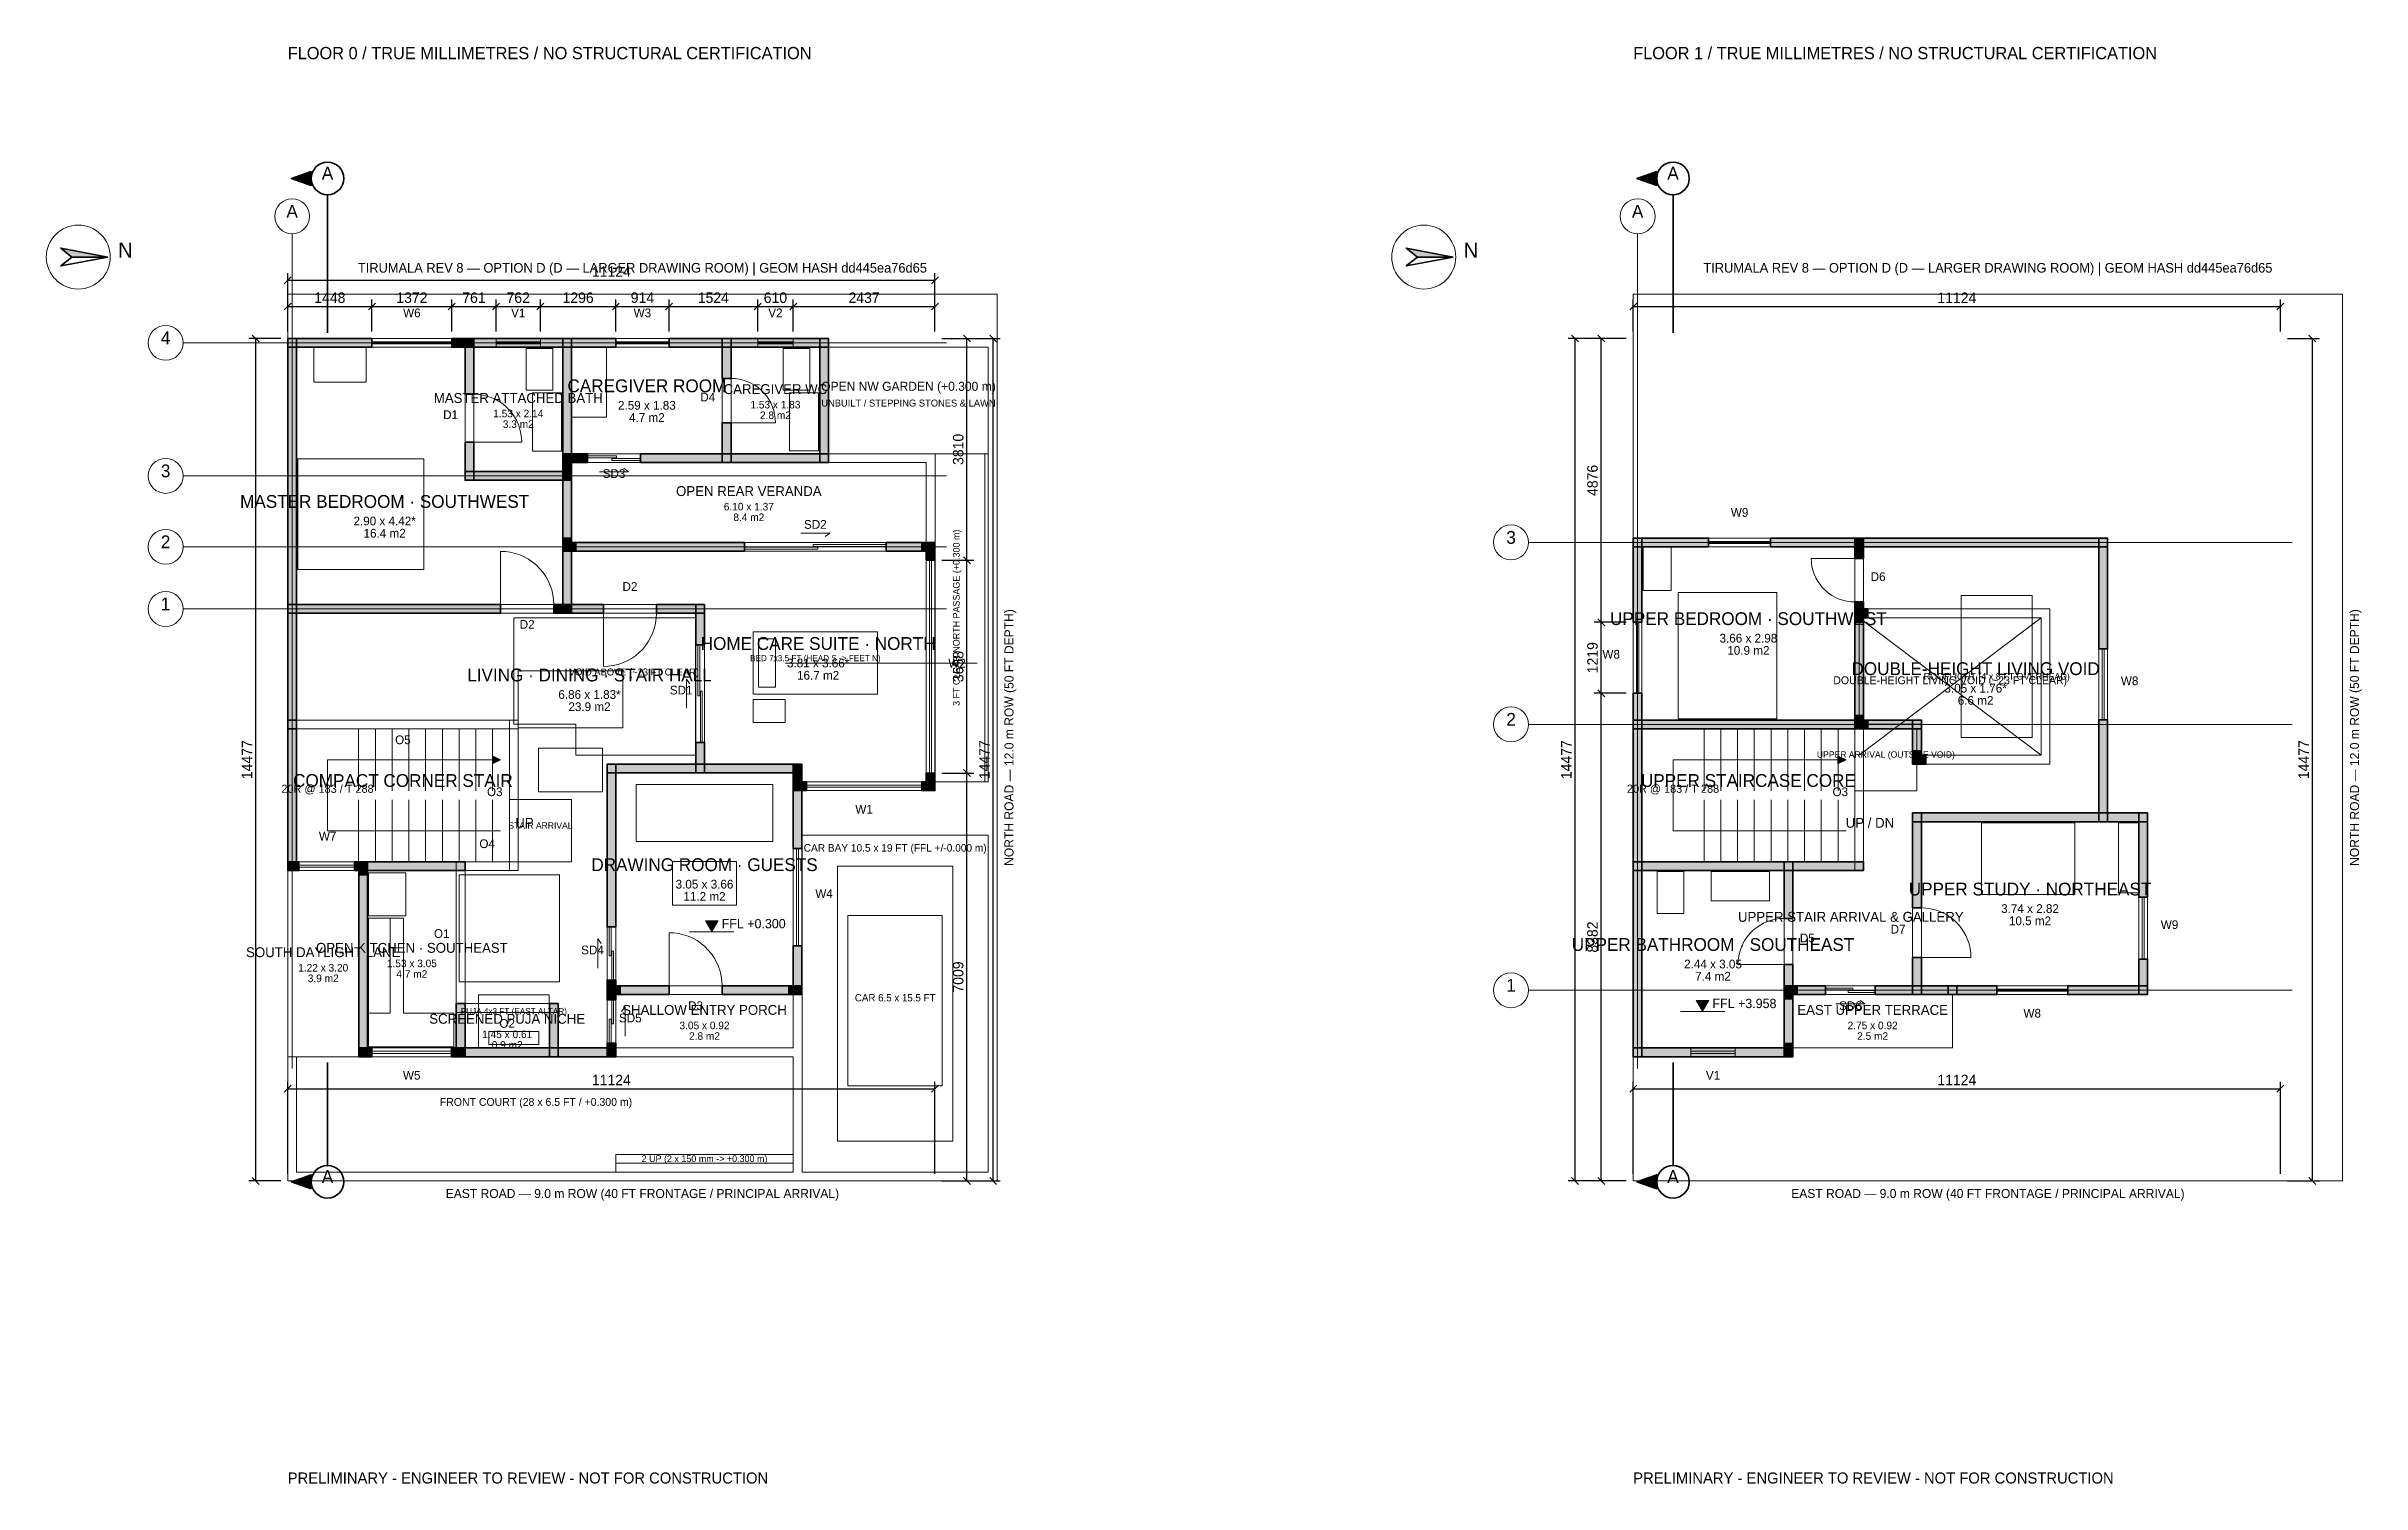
# Model space of a CAD drawing. Header units: millimetres. Extents: x -4149 to 35644, y -5203 to 19498.
import ezdxf
from ezdxf.enums import TextEntityAlignment as Align

# ---------------------------------------------------------------- set-up
doc = ezdxf.new("R2010")
doc.units = ezdxf.units.MM
for name, color, linetype, lineweight in [('A-ANNO', 7, 'Continuous', 18), ('A-DIMS', 7, 'Continuous', 13), ('A-DOOR', 3, 'Continuous', 18), ('A-FLOR', 8, 'Continuous', 13), ('A-FURN', 8, 'Continuous', 13), ('A-GRID', 8, 'Continuous', 13), ('A-LAND', 3, 'Continuous', 13), ('A-LEVL', 7, 'Continuous', 13), ('A-SECT', 1, 'Continuous', 35), ('A-SITE', 8, 'Continuous', 18), ('A-STAIR', 7, 'Continuous', 18), ('A-TAGS', 1, 'Continuous', 13), ('A-WALL', 7, 'Continuous', 35), ('A-WIND', 4, 'Continuous', 18)]:
    doc.layers.add(name, color=color, linetype=linetype, lineweight=lineweight)
doc.dimstyles.new('FF-ARCH', dxfattribs={"dimtxt": 180, "dimasz": 90, "dimexe": 120, "dimexo": 120, "dimgap": 60, "dimtad": 1, "dimdec": 0, "dimtsz": 60, "dimcen": 2.5, "dimazin": 3, "dimtfac": 1, "dimtmove": 0, "dimatfit": 3})

msp = doc.modelspace()

# ---------------------------------------------------------------- texts
at = {"layer": 'A-ANNO'}
for s, height, p in [('FLOOR 0 / TRUE MILLIMETRES / NO STRUCTURAL CERTIFICATION', 210, (0, 19277)), ('FLOOR 1 / TRUE MILLIMETRES / NO STRUCTURAL CERTIFICATION', 210, (23124, 19277)), ('PRELIMINARY - ENGINEER TO REVIEW - NOT FOR CONSTRUCTION', 190, (0, -5200)), ('PRELIMINARY - ENGINEER TO REVIEW - NOT FOR CONSTRUCTION', 190, (23124, -5200))]:
    msp.add_text(s, height=height, dxfattribs=at).set_placement(p)
for s, height, p in [('N', 260, (-2789, 15787)), ('N', 260, (20335, 15787)), ('TIRUMALA REV 8 — OPTION D (D — LARGER DRAWING ROOM) | GEOM HASH dd445ea76d65', 165, (6096, 15560)), ('TIRUMALA REV 8 — OPTION D (D — LARGER DRAWING ROOM) | GEOM HASH dd445ea76d65', 165, (29220, 15560)), ('MASTER ATTACHED BATH', 170, (3962.5, 13318.5)), ('CAREGIVER ROOM', 220, (6172.5, 13488.5)), ('CAREGIVER WC', 170, (8382, 13471)), ('1.53 x 2.14', 130, (3962.5, 13083.5)), ('2.59 x 1.83', 150, (6172.5, 13209)), ('4.7 m2', 150, (6172.5, 12999)), ('1.53 x 1.83', 130, (8382, 13236)), ('2.8 m2', 130, (8382, 13054)), ('3.3 m2', 130, (3962.5, 12901.5)), ('OPEN REAR VERANDA', 170, (7925, 11718.5)), ('MASTER BEDROOM · SOUTHWEST', 220, (1665.6, 11500.5)), ('6.10 x 1.37', 130, (7925, 11483.5)), ('2.90 x 4.42*', 150, (1665.6, 11221)), ('16.4 m2', 150, (1665.6, 11011)), ('8.4 m2', 130, (7925, 11301.5)), ('UPPER BEDROOM · SOUTHWEST', 220, (25104, 9486.5)), ('HOME CARE SUITE · NORTH', 220, (9116, 9059.4)), ('3.66 x 2.98', 150, (25104, 9207)), ('10.9 m2', 150, (25104, 8997)), ('LIVING · DINING · STAIR HALL', 220, (5186.4, 8518.9)), ('VOID ABOVE (~23 FT CLEAR)', 120, (5950, 8650)), ('BED 7x3.5 FT (HEAD S -> FEET N)', 105, (9068, 8900.5)), ('3.81 x 3.66*', 150, (9116, 8779.9)), ('16.7 m2', 150, (9116, 8569.9)), ('DOUBLE-HEIGHT LIVING VOID', 220, (29009, 8627.2)), ('6.86 x 1.83*', 150, (5186.4, 8239.4)), ('DOUBLE-HEIGHT LIVING VOID (~23 FT CLEAR)', 135, (28572, 8496)), ('3.05 x 1.76*', 150, (29009, 8347.7)), ('23.9 m2', 150, (5186.4, 8029.4)), ('6.6 m2', 150, (29009, 8137.7)), ('COMPACT CORNER STAIR', 220, (1980, 6705)), ('UPPER STAIRCASE CORE', 220, (25104, 6705)), ('DRAWING ROOM · GUESTS', 220, (7163, 5259)), ('3.05 x 3.66', 150, (7163, 4979.5)), ('11.2 m2', 150, (7163, 4769.5)), ('UPPER STUDY · NORTHEAST', 220, (29944, 4839.5)), ('UPPER STAIR ARRIVAL & GALLERY', 170, (26863.7, 4402.6)), ('3.74 x 2.82', 150, (29944, 4560)), ('10.5 m2', 150, (29944, 4350)), ('SOUTH DAYLIGHT LANE', 170, (610.5, 3794.5)), ('OPEN KITCHEN · SOUTHEAST', 170, (2133.5, 3869.5)), ('UPPER BATHROOM · SOUTHEAST', 220, (24495.5, 3887)), ('1.22 x 3.20', 130, (610.5, 3559.5)), ('1.53 x 3.05', 130, (2133.5, 3634.5)), ('4.7 m2', 130, (2133.5, 3452.5)), ('2.44 x 3.05', 150, (24495.5, 3607.5)), ('7.4 m2', 150, (24495.5, 3397.5)), ('3.9 m2', 130, (610.5, 3377.5)), ('SCREENED PUJA NICHE', 170, (3772, 2650.5)), ('PUJA 4x3 FT (EAST ALTAR)', 105, (3886.5, 2833)), ('SHALLOW ENTRY PORCH', 170, (7163, 2803)), ('EAST UPPER TERRACE', 170, (27239, 2803)), ('1.45 x 0.61', 130, (3772, 2415.5)), ('0.9 m2', 130, (3772, 2233.5)), ('3.05 x 0.92', 130, (7163, 2568)), ('2.8 m2', 130, (7163, 2386)), ('2.75 x 0.92', 130, (27239, 2568)), ('2.5 m2', 130, (27239, 2386))]:
    msp.add_text(s, height=height, dxfattribs=at).set_placement(p, align=Align.BOTTOM_CENTER)
at = {"layer": 'A-FURN'}
msp.add_text('CAR 6.5 x 15.5 FT', height=125, dxfattribs=at).set_placement((10439.5, 3048), align=Align.BOTTOM_CENTER)
at = {"layer": 'A-GRID'}
for s, p in [('A', (76, 16487)), ('A', (23200, 16487)), ('4', (-2099, 14312)), ('3', (-2099, 12026)), ('3', (21025, 10883)), ('2', (-2099, 10807)), ('1', (-2099, 9740)), ('2', (21025, 7756)), ('1', (21025, 3187))]:
    msp.add_text(s, height=220, dxfattribs=at).set_placement(p, align=Align.BOTTOM_CENTER)
at = {"layer": 'A-LAND'}
for s, height, p in [('OPEN NW GARDEN (+0.300 m)', 155, (10668, 13531.5)), ('UNBUILT / STEPPING STONES & LAWN', 120, (10668, 13271.5))]:
    msp.add_text(s, height=height, dxfattribs=at).set_placement(p, align=Align.BOTTOM_CENTER)
msp.add_text('3 FT CLEAR NORTH PASSAGE (+0.300 m)', height=115, rotation=90, dxfattribs=at).set_placement((11582.5, 9677.5), align=Align.BOTTOM_CENTER)
at = {"layer": 'A-LEVL'}
for s, p in [('FFL +0.300', (7458, 4342)), ('FFL +3.958', (24486, 2970))]:
    msp.add_text(s, height=160, dxfattribs=at).set_placement(p)
at = {"layer": 'A-SECT'}
for p in [(684, 17142), (23808, 17142), (684, -100), (23808, -100)]:
    msp.add_text('A', height=220, dxfattribs=at).set_placement(p, align=Align.BOTTOM_CENTER)
at = {"layer": 'A-SITE'}
for p in [(12520, 7620), (35644, 7620)]:
    msp.add_text('NORTH ROAD — 12.0 m ROW (50 FT DEPTH)', height=155, rotation=90, dxfattribs=at).set_placement(p, align=Align.BOTTOM_CENTER)
for s, height, p in [('CAR BAY 10.5 x 19 FT (FFL +/-0.000 m)', 130, (10440, 5620)), ('FRONT COURT (28 x 6.5 FT / +0.300 m)', 135, (4267, 1250)), ('EAST ROAD — 9.0 m ROW (40 FT FRONTAGE / PRINCIPAL ARRIVAL)', 155, (6096, -340)), ('EAST ROAD — 9.0 m ROW (40 FT FRONTAGE / PRINCIPAL ARRIVAL)', 155, (29220, -340))]:
    msp.add_text(s, height=height, dxfattribs=at).set_placement(p, align=Align.BOTTOM_CENTER)
at = {"layer": 'A-STAIR'}
for s, height, p in [('UPPER ARRIVAL (OUTSIDE VOID)', 110, (27467, 7240)), ('20R @ 183 / T 288', 140, (684.5, 6628)), ('20R @ 183 / T 288', 140, (23808.5, 6628)), ('STAIR ARRIVAL', 110, (4343, 6020)), ('UP', 170, (4069, 6018.5)), ('UP / DN', 170, (27193, 6018.5)), ('2 UP (2 x 150 mm -> +0.300 m)', 115, (7163, 290))]:
    msp.add_text(s, height=height, dxfattribs=at).set_placement(p, align=Align.BOTTOM_CENTER)
at = {"layer": 'A-TAGS'}
for s, p in [('W6', (2134, 14797)), ('V1', (3962, 14797)), ('W3', (6096, 14797)), ('V2', (8382, 14797)), ('D4', (7219, 13351)), ('D1', (2799, 13046.5)), ('SD3', (5608, 12036)), ('W9', (24952.5, 11368)), ('SD2', (9068, 11162)), ('D6', (27333, 10264)), ('D2', (5882, 10095)), ('D2', (4115, 9445)), ('W2', (11504, 8778)), ('W8', (22745, 8931.5)), ('SD1', (6762, 8315)), ('W8', (31656, 8474.5)), ('O5', (1980, 7461)), ('O3', (3559, 6568)), ('O3', (26683, 6568)), ('W1', (9905.5, 6267)), ('W7', (686, 5805)), ('O4', (3428, 5675)), ('W4', (9218, 4817)), ('D7', (27676, 4206.5)), ('W9', (32342, 4283.5)), ('O1', (2647, 4131)), ('SD4', (5238, 3849)), ('D5', (26116, 4055)), ('SD5', (5888, 2680)), ('D3', (7010, 2892)), ('SD6', (26857.5, 2892)), ('W8', (29981.5, 2762)), ('O2', (3772, 2587)), ('W5', (2131, 1695)), ('V1', (24496, 1695))]:
    msp.add_text(s, height=150, dxfattribs=at).set_placement(p, align=Align.BOTTOM_CENTER)
at = {"layer": 'A-WIND'}
msp.add_text('ROOFLIGHT (4 x 8 FT OVERHEAD)', height=115, dxfattribs=at).set_placement((29372.5, 8579), align=Align.BOTTOM_CENTER)

# ---------------------------------------------------------------- dimensions: what is measured, and where the dimension line sits
at = {"layer": 'A-DIMS'}
for base, p1, p2 in [((0, 15477), (0, 14477), (11124, 14477)), ((0, 15027), (0, 14477), (1448, 14477)), ((1448, 15027), (1448, 14477), (2820, 14477)), ((2820, 15027), (2820, 14477), (3581, 14477)), ((3581, 15027), (3581, 14477), (4343, 14477)), ((4343, 15027), (4343, 14477), (5639, 14477)), ((5639, 15027), (5639, 14477), (6553, 14477)), ((6553, 15027), (6553, 14477), (8077, 14477)), ((8077, 15027), (8077, 14477), (8687, 14477)), ((8687, 15027), (8687, 14477), (11124, 14477)), ((23124, 15027), (23124, 14477), (34248, 14477)), ((0, 1585), (0, 0), (11124, 0)), ((23124, 1585), (23124, 0), (34248, 0))]:
    msp.add_linear_dim(base=base, p1=p1, p2=p2, dimstyle='FF-ARCH', dxfattribs=at).render()
for base, p1, p2 in [((-549, 0), (0, 0), (0, 14477)), ((11674, 10667), (11124, 10667), (11124, 14477)), ((12124, 0), (11124, 0), (11124, 14477)), ((22125, 0), (23124, 0), (23124, 14477)), ((22575, 9601), (23124, 9601), (23124, 14477)), ((34798, 0), (34248, 0), (34248, 14477)), ((11674, 7009), (11124, 7009), (11124, 10667)), ((22575, 8382), (23124, 8382), (23124, 9601)), ((22575, 0), (23124, 0), (23124, 8382)), ((11674, 0), (11124, 0), (11124, 7009))]:
    msp.add_linear_dim(base=base, p1=p1, p2=p2, angle=90, dimstyle='FF-ARCH', dxfattribs=at).render()

# ---------------------------------------------------------------- hatches: boundary and pattern name
at = {"layer": 'A-LEVL'}
for points in [[(7178, 4472), (7398, 4472), (7288, 4282)], [(24206, 3100), (24426, 3100), (24316, 2910)]]:
    msp.add_hatch(color=7, dxfattribs=at).paths.add_polyline_path(points)
at = {"layer": 'A-SECT'}
for points in [[(404, 17347), (64, 17227), (404, 17107)], [(23528, 17347), (23188, 17227), (23528, 17107)], [(404, -135), (64, -15), (404, 105)], [(23528, -135), (23188, -15), (23528, 105)]]:
    msp.add_hatch(color=7, dxfattribs=at).paths.add_polyline_path(points)
at = {"layer": 'A-STAIR'}
for points in [[(3519, 7167.5), (3519, 7307.5), (3659, 7237.5)], [(26643, 7167.5), (26643, 7307.5), (26783, 7237.5)]]:
    msp.add_hatch(color=7, dxfattribs=at).paths.add_polyline_path(points)
at = {"layer": 'A-WALL'}
for points in [[(-3093, 15877), (-3901.5, 16031), (-3709, 15877)], [(20031, 15877), (19222.5, 16031), (19415, 15877)], [(1, 14402), (1, 14477), (151, 14477), (151, 9830), (151, 9755), (1, 9755), (1, 14402)], [(76, 14327), (1, 14327), (1, 14477), (1448, 14477), (1448, 14327), (76, 14327)], [(3199, 14477), (3199, 14327), (2820, 14327), (2820, 14477), (3124, 14477), (3199, 14477)], [(3049, 14477), (3199, 14477), (3199, 13518), (3049, 13518), (3049, 14402), (3049, 14477)], [(4801, 14477), (4876, 14477), (4876, 14327), (3124, 14327), (3049, 14327), (3049, 14477), (4801, 14477)], [(4726, 14402), (4726, 14477), (4876, 14477), (4876, 12421), (4876, 12346), (4726, 12346), (4726, 14402)], [(4801, 14327), (4726, 14327), (4726, 14477), (5639, 14477), (5639, 14327), (4801, 14327)], [(7619, 14477), (7619, 14327), (6553, 14327), (6553, 14477), (7544, 14477), (7619, 14477)], [(7469, 14477), (7619, 14477), (7619, 13792), (7469, 13792), (7469, 14402), (7469, 14477)], [(9220, 14477), (9295, 14477), (9295, 14327), (7544, 14327), (7469, 14327), (7469, 14477), (9220, 14477)], [(9145, 14402), (9145, 14477), (9295, 14477), (9295, 12421), (9295, 12346), (9145, 12346), (9145, 14402)], [(7619, 12421), (7619, 12346), (7469, 12346), (7469, 13030), (7619, 13030), (7619, 12421)], [(3199, 12116), (3199, 12041), (3049, 12041), (3049, 12695), (3199, 12695), (3199, 12116)], [(4726, 12421), (4726, 12496), (4876, 12496), (4876, 12346), (4876, 12271), (4726, 12271), (4726, 12421)], [(4876, 12496), (4951, 12496), (4951, 12346), (4801, 12346), (4726, 12346), (4726, 12496), (4876, 12496)], [(4726, 12346), (4726, 12421), (4876, 12421), (4876, 12116), (4876, 12041), (4726, 12041), (4726, 12346)], [(4876, 12346), (4801, 12346), (4801, 12496), (5151, 12496), (5151, 12346), (4876, 12346)], [(7619, 12496), (7619, 12346), (6065, 12346), (6065, 12496), (7544, 12496), (7619, 12496)], [(9220, 12496), (9295, 12496), (9295, 12346), (7544, 12346), (7469, 12346), (7469, 12496), (9220, 12496)], [(4801, 12191), (4876, 12191), (4876, 12041), (3124, 12041), (3049, 12041), (3049, 12191), (4801, 12191)], [(4726, 12116), (4726, 12191), (4876, 12191), (4876, 10972), (4876, 10897), (4726, 10897), (4726, 12116)], [(4726, 10972), (4726, 11047), (4876, 11047), (4876, 10897), (4876, 10822), (4726, 10822), (4726, 10972)], [(4726, 10897), (4726, 10972), (4876, 10972), (4876, 9830), (4876, 9755), (4726, 9755), (4726, 10897)], [(4876, 10972), (4951, 10972), (4951, 10822), (4801, 10822), (4726, 10822), (4726, 10972), (4876, 10972)], [(4876, 10822), (4801, 10822), (4801, 10972), (7849, 10972), (7849, 10822), (4876, 10822)], [(11049, 10972), (11049, 10822), (10287, 10822), (10287, 10972), (10974, 10972), (11049, 10972)], [(11049, 10972), (11124, 10972), (11124, 10822), (10974, 10822), (10899, 10822), (10899, 10972), (11049, 10972)], [(10974, 10972), (11124, 10972), (11124, 10667), (10974, 10667), (10974, 10897), (10974, 10972)], [(23125, 11048), (23275, 11048), (23275, 9601), (23125, 9601), (23125, 10973), (23125, 11048)], [(23200, 10898), (23125, 10898), (23125, 11048), (24419, 11048), (24419, 10898), (23200, 10898)], [(27083, 11048), (27083, 10898), (25486, 10898), (25486, 11048), (27008, 11048), (27083, 11048)], [(26933, 11048), (27083, 11048), (27083, 10699), (26933, 10699), (26933, 10973), (26933, 11048)], [(31201, 11048), (31276, 11048), (31276, 10898), (27008, 10898), (26933, 10898), (26933, 11048), (31201, 11048)], [(31126, 11048), (31276, 11048), (31276, 9144), (31126, 9144), (31126, 10973), (31126, 11048)], [(27083, 9754), (27083, 9679), (26933, 9679), (26933, 9949), (27083, 9949), (27083, 9754)], [(1, 9830), (1, 9905), (151, 9905), (151, 7846), (151, 7771), (1, 7771), (1, 9830)], [(76, 9755), (1, 9755), (1, 9905), (3658, 9905), (3658, 9755), (76, 9755)], [(4876, 9905), (4876, 9755), (4572, 9755), (4572, 9905), (4801, 9905), (4876, 9905)], [(4801, 9755), (4726, 9755), (4726, 9905), (5425, 9905), (5425, 9755), (4801, 9755)], [(7162, 9905), (7162, 9755), (6339, 9755), (6339, 9905), (7087, 9905), (7162, 9905)], [(7012, 9905), (7162, 9905), (7162, 9213), (7012, 9213), (7012, 9830), (7012, 9905)], [(26933, 9754), (26933, 9829), (27083, 9829), (27083, 9679), (27083, 9604), (26933, 9604), (26933, 9754)], [(27083, 9829), (27158, 9829), (27158, 9679), (27008, 9679), (26933, 9679), (26933, 9829), (27083, 9829)], [(26933, 9679), (26933, 9754), (27083, 9754), (27083, 7921), (27083, 7846), (26933, 7846), (26933, 9679)], [(23275, 7846), (23275, 7771), (23125, 7771), (23125, 8382), (23275, 8382), (23275, 7846)], [(26933, 7921), (26933, 7996), (27083, 7996), (27083, 7846), (27083, 7771), (26933, 7771), (26933, 7921)], [(1, 7846), (1, 7921), (151, 7921), (151, 5410), (151, 5335), (1, 5335), (1, 7846)], [(23125, 7846), (23125, 7921), (23275, 7921), (23275, 5410), (23275, 5335), (23125, 5335), (23125, 7846)], [(27008, 7921), (27083, 7921), (27083, 7771), (23200, 7771), (23125, 7771), (23125, 7921), (27008, 7921)], [(27083, 7921), (27158, 7921), (27158, 7771), (27008, 7771), (26933, 7771), (26933, 7921), (27083, 7921)], [(28001, 7921), (28076, 7921), (28076, 7771), (27083, 7771), (27008, 7771), (27008, 7921), (28001, 7921)], [(27926, 7846), (27926, 7921), (28076, 7921), (28076, 7314), (28076, 7239), (27926, 7239), (27926, 7846)], [(31276, 6248), (31276, 6173), (31126, 6173), (31126, 7925), (31276, 7925), (31276, 6248)], [(7162, 7087), (7162, 7012), (7012, 7012), (7012, 7537), (7162, 7537), (7162, 7087)], [(27926, 7314), (27926, 7389), (28076, 7389), (28076, 7239), (28076, 7164), (27926, 7164), (27926, 7314)], [(28076, 7314), (28151, 7314), (28151, 7164), (28001, 7164), (27926, 7164), (27926, 7314), (28076, 7314)], [(5488, 7162), (5638, 7162), (5638, 4366), (5488, 4366), (5488, 7087), (5488, 7162)], [(7087, 7162), (7162, 7162), (7162, 7012), (5563, 7012), (5488, 7012), (5488, 7162), (7087, 7162)], [(8763, 7162), (8838, 7162), (8838, 7012), (7087, 7012), (7012, 7012), (7012, 7162), (8763, 7162)], [(8688, 7087), (8688, 7162), (8838, 7162), (8838, 6782), (8838, 6707), (8688, 6707), (8688, 7087)], [(8688, 6857), (8838, 6857), (8838, 5715), (8688, 5715), (8688, 6782), (8688, 6857)], [(8763, 6707), (8688, 6707), (8688, 6857), (8915, 6857), (8915, 6707), (8763, 6707)], [(11124, 6857), (11124, 6707), (10896, 6707), (10896, 6857), (11049, 6857), (11124, 6857)], [(11124, 6782), (11124, 6707), (10974, 6707), (10974, 7009), (11124, 7009), (11124, 6782)], [(27926, 6323), (28076, 6323), (28076, 4693), (27926, 4693), (27926, 6248), (27926, 6323)], [(31201, 6323), (31276, 6323), (31276, 6173), (28001, 6173), (27926, 6173), (27926, 6323), (31201, 6323)], [(31887, 6323), (31962, 6323), (31962, 6173), (31201, 6173), (31126, 6173), (31126, 6323), (31887, 6323)], [(31812, 6323), (31962, 6323), (31962, 4877), (31812, 4877), (31812, 6248), (31812, 6323)], [(76, 5335), (1, 5335), (1, 5485), (191, 5485), (191, 5335), (76, 5335)], [(1295, 5485), (1370, 5485), (1370, 5335), (1220, 5335), (1145, 5335), (1145, 5485), (1295, 5485)], [(1295, 5485), (1295, 5335), (1181, 5335), (1181, 5485), (1220, 5485), (1295, 5485)], [(1220, 5410), (1220, 5485), (1370, 5485), (1370, 5335), (1370, 5260), (1220, 5260), (1220, 5410)], [(2972, 5485), (3047, 5485), (3047, 5335), (1295, 5335), (1220, 5335), (1220, 5485), (2972, 5485)], [(1220, 5335), (1220, 5410), (1370, 5410), (1370, 2210), (1370, 2135), (1220, 2135), (1220, 5335)], [(23125, 5410), (23125, 5485), (23275, 5485), (23275, 2210), (23275, 2135), (23125, 2135), (23125, 5410)], [(25791, 5485), (25866, 5485), (25866, 5335), (23200, 5335), (23125, 5335), (23125, 5485), (25791, 5485)], [(25716, 5485), (25866, 5485), (25866, 4511), (25716, 4511), (25716, 5410), (25716, 5485)], [(27008, 5485), (27083, 5485), (27083, 5335), (25791, 5335), (25716, 5335), (25716, 5485), (27008, 5485)], [(8838, 3277), (8838, 3202), (8688, 3202), (8688, 4039), (8838, 4039), (8838, 3277)], [(25866, 3277), (25866, 3202), (25716, 3202), (25716, 3719), (25866, 3719), (25866, 3277)], [(28076, 3277), (28076, 3202), (27926, 3202), (27926, 3840), (28076, 3840), (28076, 3277)], [(31962, 3277), (31962, 3202), (31812, 3202), (31812, 3810), (31962, 3810), (31962, 3277)], [(5638, 3277), (5638, 3202), (5488, 3202), (5488, 3452), (5638, 3452), (5638, 3277)], [(5488, 3277), (5488, 3352), (5638, 3352), (5638, 3202), (5638, 3127), (5488, 3127), (5488, 3277)], [(5638, 3352), (5713, 3352), (5713, 3202), (5563, 3202), (5488, 3202), (5488, 3352), (5638, 3352)], [(5488, 3277), (5638, 3277), (5638, 3115), (5488, 3115), (5488, 3202), (5488, 3277)], [(5638, 3202), (5563, 3202), (5563, 3352), (6553, 3352), (6553, 3202), (5638, 3202)], [(8763, 3352), (8763, 3202), (7467, 3202), (7467, 3352), (8688, 3352), (8763, 3352)], [(8763, 3352), (8838, 3352), (8838, 3202), (8688, 3202), (8613, 3202), (8613, 3352), (8763, 3352)], [(25716, 3277), (25716, 3352), (25866, 3352), (25866, 3202), (25866, 3127), (25716, 3127), (25716, 3277)], [(25866, 3352), (25941, 3352), (25941, 3202), (25791, 3202), (25716, 3202), (25716, 3352), (25866, 3352)], [(25716, 3202), (25716, 3277), (25866, 3277), (25866, 2285), (25866, 2210), (25716, 2210), (25716, 3202)], [(25866, 3202), (25791, 3202), (25791, 3352), (26431, 3352), (26431, 3202), (25866, 3202)], [(28076, 3352), (28076, 3202), (27284, 3202), (27284, 3352), (28001, 3352), (28076, 3352)], [(28612, 3352), (28687, 3352), (28687, 3202), (28001, 3202), (27926, 3202), (27926, 3352), (28612, 3352)], [(28612, 3202), (28537, 3202), (28537, 3352), (29372, 3352), (29372, 3202), (28612, 3202)], [(31962, 3352), (31962, 3202), (30591, 3202), (30591, 3352), (31887, 3352), (31962, 3352)], [(2897, 2972), (2897, 3047), (3047, 3047), (3047, 2210), (3047, 2135), (2897, 2135), (2897, 2972)], [(4497, 2972), (4497, 3047), (4647, 3047), (4647, 2210), (4647, 2135), (4497, 2135), (4497, 2972)], [(1295, 2135), (1220, 2135), (1220, 2285), (1445, 2285), (1445, 2135), (1295, 2135)], [(3047, 2285), (3047, 2135), (2817, 2135), (2817, 2285), (2972, 2285), (3047, 2285)], [(4572, 2285), (4647, 2285), (4647, 2135), (2972, 2135), (2897, 2135), (2897, 2285), (4572, 2285)], [(5563, 2285), (5638, 2285), (5638, 2135), (4572, 2135), (4497, 2135), (4497, 2285), (5563, 2285)], [(5638, 2285), (5638, 2210), (5488, 2210), (5488, 2365), (5638, 2365), (5638, 2285)], [(5488, 2285), (5488, 2360), (5638, 2360), (5638, 2210), (5638, 2135), (5488, 2135), (5488, 2285)], [(25791, 2285), (25866, 2285), (25866, 2135), (23200, 2135), (23125, 2135), (23125, 2285), (25791, 2285)], [(25716, 2285), (25716, 2360), (25866, 2360), (25866, 2210), (25866, 2135), (25716, 2135), (25716, 2285)]]:
    msp.add_hatch(color=7, dxfattribs=at).paths.add_polyline_path(points)

# ---------------------------------------------------------------- linework, layer by layer
at = {"layer": 'A-ANNO'}
msp.add_line((8551, 8900.5), (11850, 8900.5), dxfattribs=at)
for centre in [(-3599, 15877), (19525, 15877)]:
    msp.add_circle(centre, 550, dxfattribs=at)
at = {"layer": 'A-DOOR'}
for p, q in [((7619, 13030), (8381, 13030)), ((3199, 12695), (4022, 12695)), ((5358, 12186), (5858, 12186)), ((5858, 12186), (5778, 12246)), ((3658, 9905), (3658, 10819)), ((8818, 11132), (9318, 11132)), ((9318, 11132), (9238, 11072)), ((26933, 10699), (26183, 10699)), ((5425, 9755), (5425, 8841)), ((6852, 8125), (6852, 8625)), ((6852, 8625), (6912, 8545)), ((1, 7921), (3959, 7921)), ((1, 7771), (3959, 7771)), ((3809, 5335), (3809, 7921)), ((3959, 5335), (3959, 7921)), ((26933, 5335), (26933, 7921)), ((27083, 5335), (27083, 7921)), ((2897, 2897), (2897, 5485)), ((2897, 5485), (3959, 5485)), ((2897, 5335), (3959, 5335)), ((3047, 2897), (3047, 5485)), ((5328, 3659), (5328, 4159)), ((5328, 4159), (5388, 4079)), ((6553, 3352), (6553, 4266)), ((25716, 3719), (24924, 3719)), ((28076, 3840), (28929, 3840)), ((2897, 3047), (4647, 3047)), ((2897, 2897), (4647, 2897)), ((5798, 2990), (5738, 2910)), ((5798, 2490), (5798, 2990)), ((26607.5, 3042), (27107.5, 3042)), ((27107.5, 3042), (27027.5, 3102))]:
    msp.add_line(p, q, dxfattribs=at)
for points in [[(7619, 13792), (7689.3, 13788.7), (7759, 13779), (7827.5, 13762.9), (7894.3, 13740.5), (7958.7, 13712.1), (8020.1, 13677.9), (8078.2, 13638.1), (8132.4, 13593.1), (8182.1, 13543.4), (8227.1, 13489.2), (8266.9, 13431.1), (8301.1, 13369.7), (8329.5, 13305.3), (8351.9, 13238.5), (8368, 13170), (8377.7, 13100.3), (8381, 13030)], [(3199, 13518), (3274.9, 13514.5), (3350.2, 13504), (3424.2, 13486.6), (3496.3, 13462.4), (3565.8, 13431.7), (3632.3, 13394.7), (3695, 13351.8), (3753.5, 13303.2), (3807.2, 13249.5), (3855.8, 13191), (3898.7, 13128.3), (3935.7, 13061.8), (3966.4, 12992.3), (3990.6, 12920.2), (4008, 12846.2), (4018.5, 12770.9), (4022, 12695)], [(4572, 9905), (4568.1, 9989.3), (4556.4, 10072.9), (4537.1, 10155.1), (4510.3, 10235.2), (4476.2, 10312.4), (4435.1, 10386.2), (4387.4, 10455.8), (4333.5, 10520.8), (4273.8, 10580.5), (4208.8, 10634.4), (4139.2, 10682.1), (4065.4, 10723.2), (3988.2, 10757.3), (3908.1, 10784.1), (3825.9, 10803.4), (3742.3, 10815.1), (3658, 10819)], [(26933, 9949), (26863.8, 9952.2), (26795.2, 9961.8), (26727.8, 9977.6), (26662.1, 9999.6), (26598.7, 10027.6), (26538.2, 10061.3), (26481, 10100.5), (26427.7, 10144.7), (26378.7, 10193.7), (26334.5, 10247), (26295.3, 10304.2), (26261.6, 10364.7), (26233.6, 10428.1), (26211.6, 10493.8), (26195.8, 10561.2), (26186.2, 10629.8), (26183, 10699)], [(6339, 9755), (6335.1, 9670.7), (6323.4, 9587.1), (6304.1, 9504.9), (6277.3, 9424.8), (6243.2, 9347.6), (6202.1, 9273.8), (6154.4, 9204.2), (6100.5, 9139.2), (6040.8, 9079.5), (5975.8, 9025.6), (5906.2, 8977.9), (5832.4, 8936.8), (5755.2, 8902.7), (5675.1, 8875.9), (5592.9, 8856.6), (5509.3, 8844.9), (5425, 8841)], [(25716, 4511), (25642.9, 4507.6), (25570.5, 4497.5), (25499.3, 4480.8), (25429.9, 4457.5), (25363, 4428), (25299.1, 4392.4), (25238.7, 4351), (25182.4, 4304.3), (25130.7, 4252.6), (25084, 4196.3), (25042.6, 4135.9), (25007, 4072), (24977.5, 4005.1), (24954.2, 3935.7), (24937.5, 3864.5), (24927.4, 3792.1), (24924, 3719)], [(28076, 4693), (28154.7, 4689.4), (28232.7, 4678.5), (28309.4, 4660.4), (28384.1, 4635.4), (28456.2, 4603.6), (28525, 4565.2), (28590, 4520.7), (28650.7, 4470.4), (28706.4, 4414.7), (28756.7, 4354), (28801.2, 4289), (28839.6, 4220.2), (28871.4, 4148.1), (28896.4, 4073.4), (28914.5, 3996.7), (28925.4, 3918.7), (28929, 3840)], [(7467, 3352), (7463.1, 3436.3), (7451.4, 3519.9), (7432.1, 3602.1), (7405.3, 3682.2), (7371.2, 3759.4), (7330.1, 3833.2), (7282.4, 3902.8), (7228.5, 3967.8), (7168.8, 4027.5), (7103.8, 4081.4), (7034.2, 4129.1), (6960.4, 4170.2), (6883.2, 4204.3), (6803.1, 4231.1), (6720.9, 4250.4), (6637.3, 4262.1), (6553, 4266)]]:
    msp.add_lwpolyline(points, dxfattribs=at)
for points in [[(5151, 12427), (5648, 12427), (5648, 12459), (5151, 12459)], [(5568, 12383), (6065, 12383), (6065, 12415), (5568, 12415)], [(7849, 10891), (9108, 10891), (9108, 10859), (7849, 10859)], [(9028, 10935), (10287, 10935), (10287, 10903), (9028, 10903)], [(7049, 8335), (7049, 9213), (7081, 9213), (7081, 8335)], [(7093, 7537), (7093, 8415), (7125, 8415), (7125, 7537)], [(5525, 3869), (5525, 4366), (5557, 4366), (5557, 3869)], [(5569, 3452), (5569, 3949), (5601, 3949), (5601, 3452)], [(26431, 3283), (26897.5, 3283), (26897.5, 3315), (26431, 3315)], [(26817.5, 3239), (27284, 3239), (27284, 3271), (26817.5, 3271)], [(5601, 2700), (5601, 3115), (5569, 3115), (5569, 2700)], [(5557, 2365), (5557, 2780), (5525, 2780), (5525, 2365)]]:
    msp.add_lwpolyline(points, close=True, dxfattribs=at)
at = {"layer": 'A-FLOR'}
for p, q in [((27010, 7315), (30134, 9677)), ((27010, 9677), (30134, 7315))]:
    msp.add_line(p, q, dxfattribs=at)
for points in [[(1220, 2135), (1, 2135), (1, 5335), (1, 5485), (1, 7771), (1, 7846), (1, 7921), (1, 9755), (1, 9830), (1, 9905), (1, 14327), (1, 14402), (1, 14477), (151, 14477), (3049, 14477), (3124, 14477), (3199, 14477), (4726, 14477), (4801, 14477), (4876, 14477), (7469, 14477), (7544, 14477), (7619, 14477), (9145, 14477), (9220, 14477), (9295, 14477), (9295, 14327), (9295, 12496), (9295, 12421), (9295, 12346), (10974, 12346), (10974, 10972), (11049, 10972), (11124, 10972), (11124, 10822), (11124, 6857), (11124, 6782), (11124, 6707), (10974, 6707), (8838, 6707), (8838, 3352), (8838, 3277), (8838, 3202), (8763, 3202), (8688, 3202), (8688, 2285), (5638, 2285), (5638, 2210), (5638, 2135), (5488, 2135), (4647, 2135), (4572, 2135), (4497, 2135), (3047, 2135), (2972, 2135), (2897, 2135), (1370, 2135), (1295, 2135), (1220, 2135)], [(151, 9905), (4726, 9905), (4726, 12041), (3049, 12041), (3049, 14327), (151, 14327)], [(3199, 12191), (4726, 12191), (4726, 14327), (3199, 14327)], [(4876, 12496), (7469, 12496), (7469, 14327), (4876, 14327)], [(7619, 12496), (9145, 12496), (9145, 14327), (7619, 14327)], [(4876, 10972), (10974, 10972), (10974, 12346), (4876, 12346)], [(7162, 7162), (8838, 7162), (8838, 6857), (10974, 6857), (10974, 10822), (4876, 10822), (4876, 9905), (7162, 9905)], [(23125, 2285), (23125, 5335), (23125, 5410), (23125, 5485), (23125, 7771), (23125, 7846), (23125, 7921), (23125, 10898), (23125, 10973), (23125, 11048), (23275, 11048), (26933, 11048), (27008, 11048), (27083, 11048), (31126, 11048), (31201, 11048), (31276, 11048), (31276, 10898), (31276, 6323), (31812, 6323), (31887, 6323), (31962, 6323), (31962, 6173), (31962, 3352), (31962, 3277), (31962, 3202), (31812, 3202), (28687, 3202), (28612, 3202), (28612, 2285), (25866, 2285), (25866, 2210), (25866, 2135), (25716, 2135), (23275, 2135), (23200, 2135), (23125, 2135), (23125, 2285)], [(23275, 7921), (26933, 7921), (26933, 10898), (23275, 10898)], [(25866, 3352), (27926, 3352), (27926, 6323), (31126, 6323), (31126, 10898), (27083, 10898), (27083, 9829), (30286, 9829), (30286, 7164), (27926, 7164), (27926, 7771), (27083, 7771), (27083, 5335), (25866, 5335)], [(4647, 2285), (5488, 2285), (5488, 7162), (7012, 7162), (7012, 9755), (151, 9755), (151, 7921), (3959, 7921), (3959, 5335), (3047, 5335), (3047, 3047), (4647, 3047)], [(4953, 7315), (7010, 7315), (7010, 9677), (3886, 9677), (3886, 7849), (4953, 7849)], [(28077, 7315), (30134, 7315), (30134, 9677), (27010, 9677), (27010, 7849), (28077, 7849)], [(28076, 7314), (30136, 7314), (30136, 9679), (27083, 9679), (27083, 7921), (28076, 7921)], [(30136, 9679), (27083, 9679), (27083, 7921), (28076, 7921), (28076, 7314), (30136, 7314), (30136, 9679)], [(151, 5485), (3809, 5485), (3809, 7771), (151, 7771)], [(23275, 5485), (26933, 5485), (26933, 7771), (23275, 7771)], [(23275, 7771), (23275, 5485), (26933, 5485), (26933, 7771), (23275, 7771)], [(5638, 3352), (8688, 3352), (8688, 7012), (5638, 7012)], [(28076, 3352), (31812, 3352), (31812, 6173), (28076, 6173)], [(1, 2135), (1220, 2135), (1220, 5335), (1, 5335)], [(1370, 2285), (2897, 2285), (2897, 5335), (1370, 5335)], [(23275, 2285), (25716, 2285), (25716, 5335), (23275, 5335)], [(5638, 2285), (8688, 2285), (8688, 3202), (5638, 3202)], [(25866, 2285), (28612, 2285), (28612, 3202), (25866, 3202)], [(3047, 2285), (4497, 2285), (4497, 2897), (3047, 2897)]]:
    msp.add_lwpolyline(points, close=True, dxfattribs=at)
for points in [[(28151.1, 7314), (30136, 7314), (30136, 9679), (27158.1, 9679)], [(26933, 5485), (26933, 6704)], [(25866.1, 2285), (28612, 2285), (28612, 3201.9)]]:
    msp.add_lwpolyline(points, dxfattribs=at)
at = {"layer": 'A-FURN'}
for points in [[(1349, 13727), (1349, 14327), (449, 14327), (449, 13727)], [(5476, 13127), (5476, 14327), (4876, 14327), (4876, 13127)], [(4556, 13587), (4556, 14307), (4096, 14307), (4096, 13587)], [(8975, 13587), (8975, 14307), (8515, 14307), (8515, 13587)], [(4706, 12541), (4706, 13541), (4206, 13541), (4206, 12541)], [(9125, 12546), (9125, 13546), (8625, 13546), (8625, 12546)], [(2341, 10507), (2341, 12407), (171, 12407), (171, 10507)], [(23775, 10148), (23775, 10898), (23295, 10898), (23295, 10148)], [(25595, 7941), (25595, 10111), (23895, 10111), (23895, 7941)], [(10135, 8366.5), (10135, 9433.5), (8001, 9433.5), (8001, 8366.5)], [(8091, 8487), (8381, 8487), (8381, 9314), (8091, 9314)], [(5759, 7784), (5759, 8764), (3959, 8764), (3959, 7784)], [(8549.3, 7879), (8549.3, 8275), (8001.3, 8275), (8001.3, 7879)], [(5409, 6689), (5409, 7439), (4309, 7439), (4309, 6689)], [(8338, 5832), (8338, 6812), (5988, 6812), (5988, 5832)], [(30712, 4923), (30712, 6153), (29112, 6153), (29112, 4923)], [(31812, 4952), (31812, 6152), (31462, 6152), (31462, 4952)], [(2030, 4555), (2030, 5295), (1390, 5295), (1390, 4555)], [(4672, 3423), (4672, 5263), (2948, 5263), (2948, 3423)], [(7713, 4737), (7713, 5487), (6613, 5487), (6613, 4737)], [(9449, 686), (11430, 686), (11430, 5410), (9449, 5410)], [(23996, 4595), (23996, 5315), (23536, 5315), (23536, 4595)], [(25466, 4815), (25466, 5315), (24466, 5315), (24466, 4815)], [(2857, 2885), (2857, 2305), (1390, 2305), (1390, 2885), (1390, 4515), (1990, 4515), (1990, 2885)], [(1760, 2885), (1760, 4515), (1390, 4515), (1390, 2885)], [(9629, 1636), (11250, 1636), (11250, 4560), (9629, 4560)], [(3277, 2286), (4496, 2286), (4496, 3200), (3277, 3200)], [(3457, 2346), (4316, 2346), (4316, 2566), (3457, 2566)]]:
    msp.add_lwpolyline(points, close=True, dxfattribs=at)
at = {"layer": 'A-GRID'}
for p, q in [((76, 1935), (76, 16277)), ((23200, 1935), (23200, 16277)), ((-1799, 14402), (11324, 14402)), ((-1799, 12116), (11324, 12116)), ((-1799, 10897), (11324, 10897)), ((21325, 10973), (34448, 10973)), ((-1799, 9830), (11324, 9830)), ((21325, 7846), (34448, 7846)), ((21325, 3277), (34448, 3277))]:
    msp.add_line(p, q, dxfattribs=at)
for centre in [(76, 16577), (23200, 16577), (-2099, 14402), (-2099, 12116), (-2099, 10897), (21025, 10973), (-2099, 9830), (21025, 7846), (21025, 3277)]:
    msp.add_circle(centre, 300, dxfattribs=at)
at = {"layer": 'A-LAND'}
msp.add_line((11980, 6858), (11980, 12497), dxfattribs=at)
for points in [[(9296, 12497), (12040, 12497), (12040, 14326), (9296, 14326)], [(11125, 6858), (12040, 6858), (12040, 12497), (11125, 12497)]]:
    msp.add_lwpolyline(points, close=True, dxfattribs=at)
at = {"layer": 'A-LEVL'}
for p, q in [((6908, 4282), (7668, 4282)), ((23936, 2910), (24696, 2910))]:
    msp.add_line(p, q, dxfattribs=at)
for points in [[(7178, 4472), (7398, 4472), (7288, 4282)], [(24206, 3100), (24426, 3100), (24316, 2910)]]:
    msp.add_lwpolyline(points, close=True, dxfattribs=at)
at = {"layer": 'A-SECT'}
for p, q in [((684, 16647), (684, 16947)), ((23808, 16647), (23808, 16947)), ((684, 14577), (684, 16647)), ((23808, 14577), (23808, 16647)), ((684, 2035), (684, 565)), ((23808, 2035), (23808, 565)), ((684, 565), (684, 265)), ((23808, 565), (23808, 265))]:
    msp.add_line(p, q, dxfattribs=at)
for points in [[(404, 17347), (64, 17227), (404, 17107)], [(23528, 17347), (23188, 17227), (23528, 17107)], [(404, -135), (64, -15), (404, 105)], [(23528, -135), (23188, -15), (23528, 105)]]:
    msp.add_lwpolyline(points, close=True, dxfattribs=at)
for centre in [(684, 17227), (23808, 17227), (684, -15), (23808, -15)]:
    msp.add_circle(centre, 280, dxfattribs=at)
at = {"layer": 'A-SITE'}
for points in [[(0, 0), (12192, 0), (12192, 15240), (0, 15240)], [(23124, 0), (35316, 0), (35316, 15240), (23124, 15240)], [(8839, 152), (12040, 152), (12040, 5944), (8839, 5944)], [(152, 152), (5639, 152), (5639, 457), (8687, 457), (8687, 2134), (152, 2134)]]:
    msp.add_lwpolyline(points, close=True, dxfattribs=at)
at = {"layer": 'A-STAIR'}
for p, q in [((1218, 6704), (1218, 7771)), ((1505.9, 6704), (1505.9, 7771)), ((1793.8, 6704), (1793.8, 7771)), ((2081.7, 6704), (2081.7, 7771)), ((2369.6, 6704), (2369.6, 7771)), ((2657.4, 6704), (2657.4, 7771)), ((2945.3, 6704), (2945.3, 7771)), ((3233.2, 6704), (3233.2, 7771)), ((3521.1, 6704), (3521.1, 7771)), ((3809, 6704), (3809, 7771)), ((24342, 6704), (24342, 7771)), ((24629.9, 6704), (24629.9, 7771)), ((24917.8, 6704), (24917.8, 7771)), ((25205.7, 6704), (25205.7, 7771)), ((25493.6, 6704), (25493.6, 7771)), ((25781.4, 6704), (25781.4, 7771)), ((26069.3, 6704), (26069.3, 7771)), ((26357.2, 6704), (26357.2, 7771)), ((26645.1, 6704), (26645.1, 7771)), ((26933, 6704), (26933, 7771)), ((1218, 5485), (1218, 6552)), ((1505.9, 5485), (1505.9, 6552)), ((1793.8, 5485), (1793.8, 6552)), ((2081.7, 5485), (2081.7, 6552)), ((2369.6, 5485), (2369.6, 6552)), ((2657.4, 5485), (2657.4, 6552)), ((2945.3, 5485), (2945.3, 6552)), ((3233.2, 5485), (3233.2, 6552)), ((3521.1, 5485), (3521.1, 6552)), ((3809, 5485), (3809, 6552)), ((24342, 5485), (24342, 6552)), ((24629.9, 5485), (24629.9, 6552)), ((24917.8, 5485), (24917.8, 6552)), ((25205.7, 5485), (25205.7, 6552)), ((25493.6, 5485), (25493.6, 6552)), ((25781.4, 5485), (25781.4, 6552)), ((26069.3, 5485), (26069.3, 6552)), ((26357.2, 5485), (26357.2, 6552)), ((26645.1, 5485), (26645.1, 6552)), ((26933, 5485), (26933, 6552)), ((5639, 305), (8687, 305))]:
    msp.add_line(p, q, dxfattribs=at)
for points in [[(26934, 6706), (28001, 6706), (28001, 7772), (26934, 7772)], [(3519, 7167.5), (3519, 7307.5), (3659, 7237.5)], [(26643, 7167.5), (26643, 7307.5), (26783, 7237.5)], [(3810, 5486), (4877, 5486), (4877, 6553), (3810, 6553)], [(5639, 152), (8687, 152), (8687, 457), (5639, 457)]]:
    msp.add_lwpolyline(points, close=True, dxfattribs=at)
for points in [[(3659, 6018.5), (684.5, 6018.5), (684.5, 7237.5), (3659, 7237.5)], [(26783, 6018.5), (23808.5, 6018.5), (23808.5, 7237.5), (26783, 7237.5)]]:
    msp.add_lwpolyline(points, dxfattribs=at)
at = {"layer": 'A-WALL'}
for points in [[(-3093, 15877), (-3901.5, 16031), (-3709, 15877)], [(20031, 15877), (19222.5, 16031), (19415, 15877)], [(-3093, 15877), (-3901.5, 15723), (-3709, 15877)], [(20031, 15877), (19222.5, 15723), (19415, 15877)], [(1, 14402), (1, 14477), (151, 14477), (151, 9830), (151, 9755), (1, 9755), (1, 14402)], [(76, 14327), (1, 14327), (1, 14477), (1448, 14477), (1448, 14327), (76, 14327)], [(3199, 14477), (3199, 14327), (2820, 14327), (2820, 14477), (3124, 14477), (3199, 14477)], [(3049, 14477), (3199, 14477), (3199, 13518), (3049, 13518), (3049, 14402), (3049, 14477)], [(4801, 14477), (4876, 14477), (4876, 14327), (3124, 14327), (3049, 14327), (3049, 14477), (4801, 14477)], [(4726, 14402), (4726, 14477), (4876, 14477), (4876, 12421), (4876, 12346), (4726, 12346), (4726, 14402)], [(4801, 14327), (4726, 14327), (4726, 14477), (5639, 14477), (5639, 14327), (4801, 14327)], [(7619, 14477), (7619, 14327), (6553, 14327), (6553, 14477), (7544, 14477), (7619, 14477)], [(7469, 14477), (7619, 14477), (7619, 13792), (7469, 13792), (7469, 14402), (7469, 14477)], [(9220, 14477), (9295, 14477), (9295, 14327), (7544, 14327), (7469, 14327), (7469, 14477), (9220, 14477)], [(9145, 14402), (9145, 14477), (9295, 14477), (9295, 12421), (9295, 12346), (9145, 12346), (9145, 14402)], [(7619, 12421), (7619, 12346), (7469, 12346), (7469, 13030), (7619, 13030), (7619, 12421)], [(3199, 12116), (3199, 12041), (3049, 12041), (3049, 12695), (3199, 12695), (3199, 12116)], [(4726, 12421), (4726, 12496), (4876, 12496), (4876, 12346), (4876, 12271), (4726, 12271), (4726, 12421)], [(4876, 12496), (4951, 12496), (4951, 12346), (4801, 12346), (4726, 12346), (4726, 12496), (4876, 12496)], [(4726, 12346), (4726, 12421), (4876, 12421), (4876, 12116), (4876, 12041), (4726, 12041), (4726, 12346)], [(4876, 12346), (4801, 12346), (4801, 12496), (5151, 12496), (5151, 12346), (4876, 12346)], [(7619, 12496), (7619, 12346), (6065, 12346), (6065, 12496), (7544, 12496), (7619, 12496)], [(9220, 12496), (9295, 12496), (9295, 12346), (7544, 12346), (7469, 12346), (7469, 12496), (9220, 12496)], [(4801, 12191), (4876, 12191), (4876, 12041), (3124, 12041), (3049, 12041), (3049, 12191), (4801, 12191)], [(4726, 12116), (4726, 12191), (4876, 12191), (4876, 10972), (4876, 10897), (4726, 10897), (4726, 12116)], [(4726, 10972), (4726, 11047), (4876, 11047), (4876, 10897), (4876, 10822), (4726, 10822), (4726, 10972)], [(4726, 10897), (4726, 10972), (4876, 10972), (4876, 9830), (4876, 9755), (4726, 9755), (4726, 10897)], [(4876, 10972), (4951, 10972), (4951, 10822), (4801, 10822), (4726, 10822), (4726, 10972), (4876, 10972)], [(4876, 10822), (4801, 10822), (4801, 10972), (7849, 10972), (7849, 10822), (4876, 10822)], [(11049, 10972), (11049, 10822), (10287, 10822), (10287, 10972), (10974, 10972), (11049, 10972)], [(11049, 10972), (11124, 10972), (11124, 10822), (10974, 10822), (10899, 10822), (10899, 10972), (11049, 10972)], [(10974, 10972), (11124, 10972), (11124, 10667), (10974, 10667), (10974, 10897), (10974, 10972)], [(23125, 11048), (23275, 11048), (23275, 9601), (23125, 9601), (23125, 10973), (23125, 11048)], [(23200, 10898), (23125, 10898), (23125, 11048), (24419, 11048), (24419, 10898), (23200, 10898)], [(27083, 11048), (27083, 10898), (25486, 10898), (25486, 11048), (27008, 11048), (27083, 11048)], [(26933, 11048), (27083, 11048), (27083, 10699), (26933, 10699), (26933, 10973), (26933, 11048)], [(31201, 11048), (31276, 11048), (31276, 10898), (27008, 10898), (26933, 10898), (26933, 11048), (31201, 11048)], [(31126, 11048), (31276, 11048), (31276, 9144), (31126, 9144), (31126, 10973), (31126, 11048)], [(27083, 9754), (27083, 9679), (26933, 9679), (26933, 9949), (27083, 9949), (27083, 9754)], [(1, 9830), (1, 9905), (151, 9905), (151, 7846), (151, 7771), (1, 7771), (1, 9830)], [(76, 9755), (1, 9755), (1, 9905), (3658, 9905), (3658, 9755), (76, 9755)], [(4876, 9905), (4876, 9755), (4572, 9755), (4572, 9905), (4801, 9905), (4876, 9905)], [(4801, 9755), (4726, 9755), (4726, 9905), (5425, 9905), (5425, 9755), (4801, 9755)], [(7162, 9905), (7162, 9755), (6339, 9755), (6339, 9905), (7087, 9905), (7162, 9905)], [(7012, 9905), (7162, 9905), (7162, 9213), (7012, 9213), (7012, 9830), (7012, 9905)], [(26933, 9754), (26933, 9829), (27083, 9829), (27083, 9679), (27083, 9604), (26933, 9604), (26933, 9754)], [(27083, 9829), (27158, 9829), (27158, 9679), (27008, 9679), (26933, 9679), (26933, 9829), (27083, 9829)], [(26933, 9679), (26933, 9754), (27083, 9754), (27083, 7921), (27083, 7846), (26933, 7846), (26933, 9679)], [(23275, 7846), (23275, 7771), (23125, 7771), (23125, 8382), (23275, 8382), (23275, 7846)], [(26933, 7921), (26933, 7996), (27083, 7996), (27083, 7846), (27083, 7771), (26933, 7771), (26933, 7921)], [(1, 7846), (1, 7921), (151, 7921), (151, 5410), (151, 5335), (1, 5335), (1, 7846)], [(23125, 7846), (23125, 7921), (23275, 7921), (23275, 5410), (23275, 5335), (23125, 5335), (23125, 7846)], [(27008, 7921), (27083, 7921), (27083, 7771), (23200, 7771), (23125, 7771), (23125, 7921), (27008, 7921)], [(27083, 7921), (27158, 7921), (27158, 7771), (27008, 7771), (26933, 7771), (26933, 7921), (27083, 7921)], [(28001, 7921), (28076, 7921), (28076, 7771), (27083, 7771), (27008, 7771), (27008, 7921), (28001, 7921)], [(27926, 7846), (27926, 7921), (28076, 7921), (28076, 7314), (28076, 7239), (27926, 7239), (27926, 7846)], [(31276, 6248), (31276, 6173), (31126, 6173), (31126, 7925), (31276, 7925), (31276, 6248)], [(7162, 7087), (7162, 7012), (7012, 7012), (7012, 7537), (7162, 7537), (7162, 7087)], [(27926, 7314), (27926, 7389), (28076, 7389), (28076, 7239), (28076, 7164), (27926, 7164), (27926, 7314)], [(28076, 7314), (28151, 7314), (28151, 7164), (28001, 7164), (27926, 7164), (27926, 7314), (28076, 7314)], [(5488, 7162), (5638, 7162), (5638, 4366), (5488, 4366), (5488, 7087), (5488, 7162)], [(7087, 7162), (7162, 7162), (7162, 7012), (5563, 7012), (5488, 7012), (5488, 7162), (7087, 7162)], [(8763, 7162), (8838, 7162), (8838, 7012), (7087, 7012), (7012, 7012), (7012, 7162), (8763, 7162)], [(8688, 7087), (8688, 7162), (8838, 7162), (8838, 6782), (8838, 6707), (8688, 6707), (8688, 7087)], [(8688, 6857), (8838, 6857), (8838, 5715), (8688, 5715), (8688, 6782), (8688, 6857)], [(8763, 6707), (8688, 6707), (8688, 6857), (8915, 6857), (8915, 6707), (8763, 6707)], [(11124, 6857), (11124, 6707), (10896, 6707), (10896, 6857), (11049, 6857), (11124, 6857)], [(11124, 6782), (11124, 6707), (10974, 6707), (10974, 7009), (11124, 7009), (11124, 6782)], [(27926, 6323), (28076, 6323), (28076, 4693), (27926, 4693), (27926, 6248), (27926, 6323)], [(31201, 6323), (31276, 6323), (31276, 6173), (28001, 6173), (27926, 6173), (27926, 6323), (31201, 6323)], [(31887, 6323), (31962, 6323), (31962, 6173), (31201, 6173), (31126, 6173), (31126, 6323), (31887, 6323)], [(31812, 6323), (31962, 6323), (31962, 4877), (31812, 4877), (31812, 6248), (31812, 6323)], [(76, 5335), (1, 5335), (1, 5485), (191, 5485), (191, 5335), (76, 5335)], [(1295, 5485), (1370, 5485), (1370, 5335), (1220, 5335), (1145, 5335), (1145, 5485), (1295, 5485)], [(1295, 5485), (1295, 5335), (1181, 5335), (1181, 5485), (1220, 5485), (1295, 5485)], [(1220, 5410), (1220, 5485), (1370, 5485), (1370, 5335), (1370, 5260), (1220, 5260), (1220, 5410)], [(2972, 5485), (3047, 5485), (3047, 5335), (1295, 5335), (1220, 5335), (1220, 5485), (2972, 5485)], [(1220, 5335), (1220, 5410), (1370, 5410), (1370, 2210), (1370, 2135), (1220, 2135), (1220, 5335)], [(23125, 5410), (23125, 5485), (23275, 5485), (23275, 2210), (23275, 2135), (23125, 2135), (23125, 5410)], [(25791, 5485), (25866, 5485), (25866, 5335), (23200, 5335), (23125, 5335), (23125, 5485), (25791, 5485)], [(25716, 5485), (25866, 5485), (25866, 4511), (25716, 4511), (25716, 5410), (25716, 5485)], [(27008, 5485), (27083, 5485), (27083, 5335), (25791, 5335), (25716, 5335), (25716, 5485), (27008, 5485)], [(8838, 3277), (8838, 3202), (8688, 3202), (8688, 4039), (8838, 4039), (8838, 3277)], [(25866, 3277), (25866, 3202), (25716, 3202), (25716, 3719), (25866, 3719), (25866, 3277)], [(28076, 3277), (28076, 3202), (27926, 3202), (27926, 3840), (28076, 3840), (28076, 3277)], [(31962, 3277), (31962, 3202), (31812, 3202), (31812, 3810), (31962, 3810), (31962, 3277)], [(5638, 3277), (5638, 3202), (5488, 3202), (5488, 3452), (5638, 3452), (5638, 3277)], [(5488, 3277), (5488, 3352), (5638, 3352), (5638, 3202), (5638, 3127), (5488, 3127), (5488, 3277)], [(5638, 3352), (5713, 3352), (5713, 3202), (5563, 3202), (5488, 3202), (5488, 3352), (5638, 3352)], [(5488, 3277), (5638, 3277), (5638, 3115), (5488, 3115), (5488, 3202), (5488, 3277)], [(5638, 3202), (5563, 3202), (5563, 3352), (6553, 3352), (6553, 3202), (5638, 3202)], [(8763, 3352), (8763, 3202), (7467, 3202), (7467, 3352), (8688, 3352), (8763, 3352)], [(8763, 3352), (8838, 3352), (8838, 3202), (8688, 3202), (8613, 3202), (8613, 3352), (8763, 3352)], [(25716, 3277), (25716, 3352), (25866, 3352), (25866, 3202), (25866, 3127), (25716, 3127), (25716, 3277)], [(25866, 3352), (25941, 3352), (25941, 3202), (25791, 3202), (25716, 3202), (25716, 3352), (25866, 3352)], [(25716, 3202), (25716, 3277), (25866, 3277), (25866, 2285), (25866, 2210), (25716, 2210), (25716, 3202)], [(25866, 3202), (25791, 3202), (25791, 3352), (26431, 3352), (26431, 3202), (25866, 3202)], [(28076, 3352), (28076, 3202), (27284, 3202), (27284, 3352), (28001, 3352), (28076, 3352)], [(28612, 3352), (28687, 3352), (28687, 3202), (28001, 3202), (27926, 3202), (27926, 3352), (28612, 3352)], [(28612, 3202), (28537, 3202), (28537, 3352), (29372, 3352), (29372, 3202), (28612, 3202)], [(31962, 3352), (31962, 3202), (30591, 3202), (30591, 3352), (31887, 3352), (31962, 3352)], [(2897, 2972), (2897, 3047), (3047, 3047), (3047, 2210), (3047, 2135), (2897, 2135), (2897, 2972)], [(4497, 2972), (4497, 3047), (4647, 3047), (4647, 2210), (4647, 2135), (4497, 2135), (4497, 2972)], [(1295, 2135), (1220, 2135), (1220, 2285), (1445, 2285), (1445, 2135), (1295, 2135)], [(3047, 2285), (3047, 2135), (2817, 2135), (2817, 2285), (2972, 2285), (3047, 2285)], [(4572, 2285), (4647, 2285), (4647, 2135), (2972, 2135), (2897, 2135), (2897, 2285), (4572, 2285)], [(5563, 2285), (5638, 2285), (5638, 2135), (4572, 2135), (4497, 2135), (4497, 2285), (5563, 2285)], [(5638, 2285), (5638, 2210), (5488, 2210), (5488, 2365), (5638, 2365), (5638, 2285)], [(5488, 2285), (5488, 2360), (5638, 2360), (5638, 2210), (5638, 2135), (5488, 2135), (5488, 2285)], [(25791, 2285), (25866, 2285), (25866, 2135), (23200, 2135), (23125, 2135), (23125, 2285), (25791, 2285)], [(25716, 2285), (25716, 2360), (25866, 2360), (25866, 2210), (25866, 2135), (25716, 2135), (25716, 2285)]]:
    msp.add_lwpolyline(points, close=True, dxfattribs=at)
at = {"layer": 'A-WIND'}
for p, q in [((1448, 14477), (2820, 14477)), ((1448, 14477), (1448, 14327)), ((1448, 14420), (2820, 14420)), ((1448, 14384), (2820, 14384)), ((1448, 14327), (2820, 14327)), ((2820, 14477), (2820, 14327)), ((3581, 14477), (4343, 14477)), ((3581, 14477), (3581, 14327)), ((3581, 14420), (4343, 14420)), ((3581, 14384), (4343, 14384)), ((3581, 14327), (4343, 14327)), ((4343, 14477), (4343, 14327)), ((5639, 14477), (6553, 14477)), ((5639, 14477), (5639, 14327)), ((5639, 14420), (6553, 14420)), ((5639, 14384), (6553, 14384)), ((5639, 14327), (6553, 14327)), ((6553, 14477), (6553, 14327)), ((8077, 14477), (8687, 14477)), ((8077, 14477), (8077, 14327)), ((8077, 14420), (8687, 14420)), ((8077, 14384), (8687, 14384)), ((8077, 14327), (8687, 14327)), ((8687, 14477), (8687, 14327)), ((24419, 11048), (25486, 11048)), ((24419, 11048), (24419, 10898)), ((24419, 10991), (25486, 10991)), ((24419, 10955), (25486, 10955)), ((24419, 10898), (25486, 10898)), ((25486, 11048), (25486, 10898)), ((10974, 7009), (10974, 10667)), ((11124, 10667), (10974, 10667)), ((11031, 7009), (11031, 10667)), ((11067, 7009), (11067, 10667)), ((11124, 7009), (11124, 10667)), ((23125, 8382), (23125, 9601)), ((23125, 9601), (23275, 9601)), ((23182, 8382), (23182, 9601)), ((23218, 8382), (23218, 9601)), ((23275, 8382), (23275, 9601)), ((31126, 7925), (31126, 9144)), ((31276, 9144), (31126, 9144)), ((31183, 7925), (31183, 9144)), ((31219, 7925), (31219, 9144)), ((31276, 7925), (31276, 9144)), ((23125, 8382), (23275, 8382)), ((31276, 7925), (31126, 7925)), ((8915, 6857), (10896, 6857)), ((8915, 6707), (8915, 6857)), ((8915, 6800), (10896, 6800)), ((10896, 6707), (10896, 6857)), ((11124, 7009), (10974, 7009)), ((8915, 6764), (10896, 6764)), ((8915, 6707), (10896, 6707)), ((8688, 4039), (8688, 5715)), ((8838, 5715), (8688, 5715)), ((8745, 4039), (8745, 5715)), ((8781, 4039), (8781, 5715)), ((8838, 4039), (8838, 5715)), ((191, 5485), (1181, 5485)), ((191, 5485), (191, 5335)), ((191, 5428), (1181, 5428)), ((191, 5392), (1181, 5392)), ((191, 5335), (1181, 5335)), ((1181, 5485), (1181, 5335)), ((31812, 3810), (31812, 4877)), ((31962, 4877), (31812, 4877)), ((31869, 3810), (31869, 4877)), ((31905, 3810), (31905, 4877)), ((31962, 3810), (31962, 4877)), ((8838, 4039), (8688, 4039)), ((31962, 3810), (31812, 3810)), ((29372, 3352), (30591, 3352)), ((29372, 3202), (29372, 3352)), ((29372, 3295), (30591, 3295)), ((29372, 3259), (30591, 3259)), ((29372, 3202), (30591, 3202)), ((30591, 3202), (30591, 3352)), ((1445, 2285), (2817, 2285)), ((1445, 2135), (1445, 2285)), ((1445, 2228), (2817, 2228)), ((1445, 2192), (2817, 2192)), ((1445, 2135), (2817, 2135)), ((2817, 2135), (2817, 2285)), ((24115, 2285), (24877, 2285)), ((24115, 2135), (24115, 2285)), ((24115, 2228), (24877, 2228)), ((24115, 2192), (24877, 2192)), ((24115, 2135), (24877, 2135)), ((24877, 2135), (24877, 2285))]:
    msp.add_line(p, q, dxfattribs=at)
msp.add_lwpolyline([(28763, 7620), (29982, 7620), (29982, 10058), (28763, 10058)], close=True, dxfattribs=at)

msp.set_redraw_order([(e.dxf.handle, doc.entitydb.next_handle()) for e in msp.query("TEXT MTEXT ATTDEF DIMENSION ARC_DIMENSION")])  # texts and dimensions are drawn at this point

doc.saveas('drawing.dxf')
